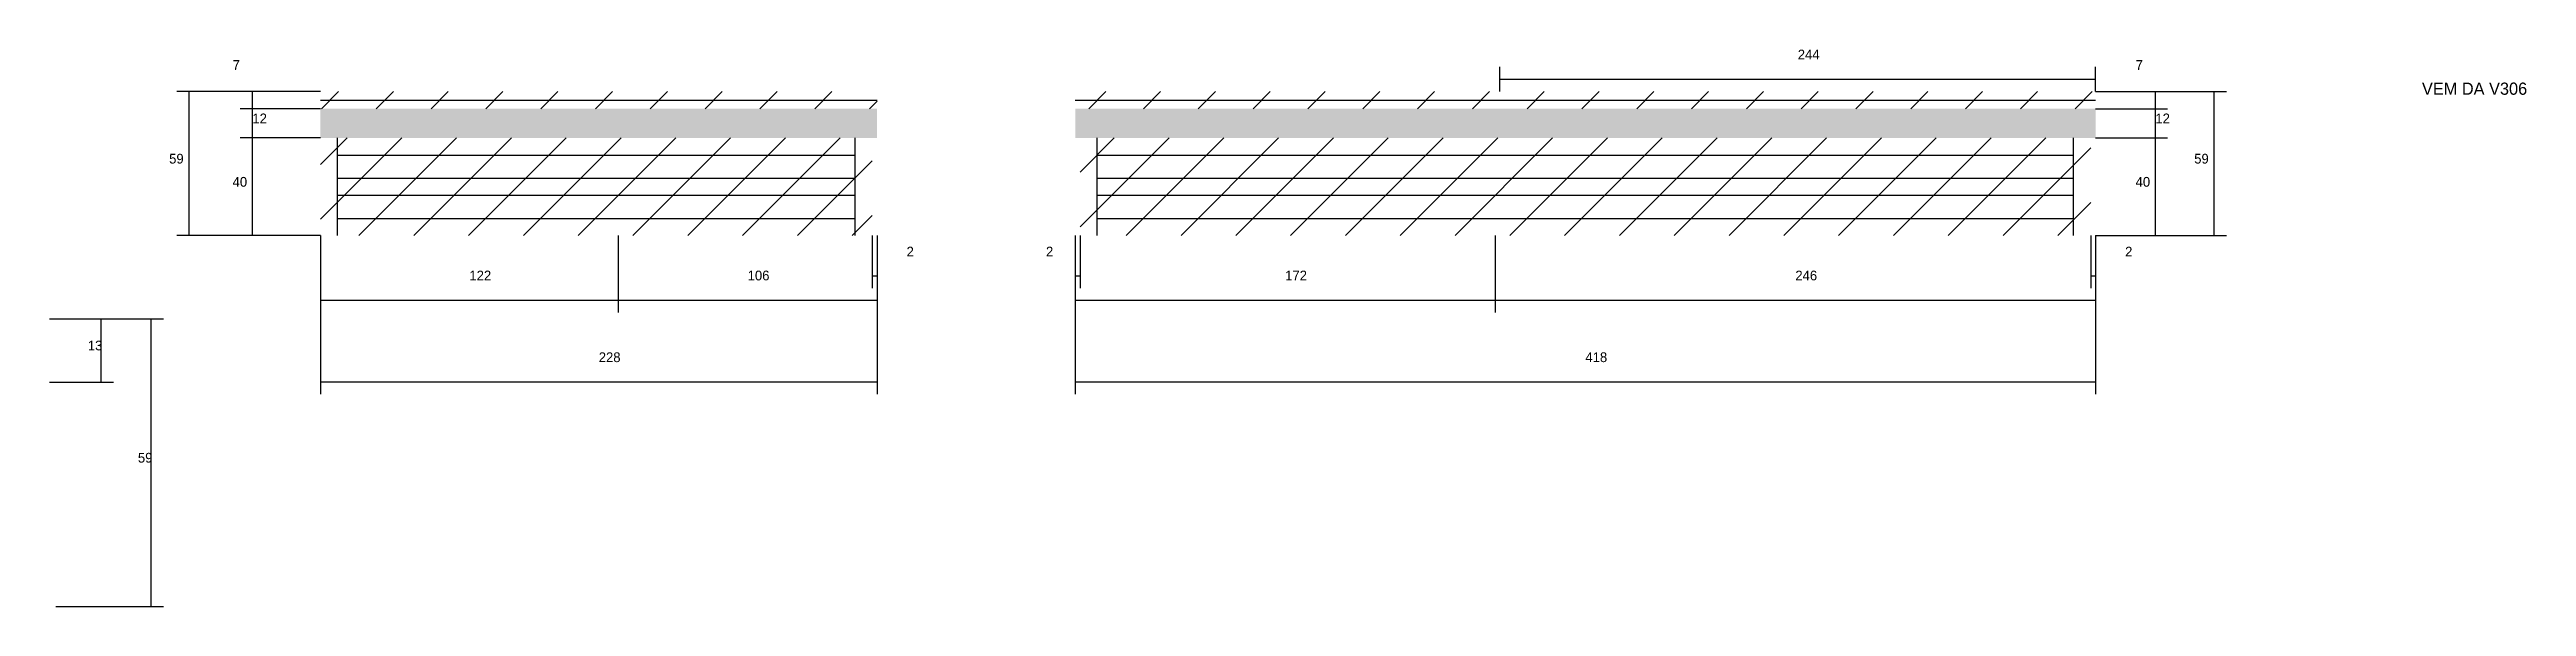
# Model space of a CAD drawing. Header units: metres. Extents: x 4852 to 7616, y 4468 to 5837.
# Drawn here: x 5010 to 6025, y 4468 to 4697 of the extents above; entities that cross this region are included whole.
import ezdxf

# ---------------------------------------------------------------- set-up
doc = ezdxf.new("R2010")
doc.units = ezdxf.units.M
for name, color, linetype in [('COTA', 241, 'Continuous'), ('REAPROVEITAMENTO', 251, 'Continuous'), ('SARR_2.2x7', 40, 'Continuous'), ('Texto Seção', 7, 'Continuous')]:
    doc.layers.add(name, color=color, linetype=linetype)

msp = doc.modelspace()

# ---------------------------------------------------------------- texts
at = {"layer": 'COTA'}
for s, p in [('7', (5085.1, 4688.4)), ('244', (5726.3, 4692.7)), ('7', (5864.7, 4688.4)), ('12', (5093.2, 4666.5)), ('12', (5872.8, 4666.5)), ('59', (5059.1, 4650)), ('59', (5888.7, 4650)), ('40', (5085.1, 4640.5)), ('40', (5864.7, 4640.5)), ('2', (5361.2, 4611.9)), ('2', (5418.3, 4611.9)), ('2', (5860.4, 4611.9)), ('122', (5182.1, 4602.1)), ('106', (5296.1, 4602.1)), ('172', (5516.3, 4602.1)), ('246', (5725.3, 4602.1)), ('13', (5025.8, 4573.4)), ('228', (5235.1, 4568.6)), ('418', (5639.3, 4568.6)), ('59', (5046.3, 4527.4))]:
    msp.add_text(s, height=4, dxfattribs=at).set_placement(p)
at = {"layer": 'Texto Seção'}
msp.add_text('VEM DA V306', height=5, dxfattribs=at).set_placement((5982, 4678.2))

# ---------------------------------------------------------------- hatches: boundary and pattern name
at = {"layer": 'COTA'}
h = msp.add_hatch(dxfattribs=at)
h.set_pattern_fill('AR-CONC', scale=0.03)
h.paths.add_polyline_path([(5349.1, 4672.5), (5121.1, 4672.5), (5121.1, 4672.5), (5121.1, 4660.5), (5121.1, 4660.5), (5349.1, 4660.5), (5349.1, 4660.5), (5349.1, 4672.5)])
h = msp.add_hatch(dxfattribs=at)
h.set_pattern_fill('AR-CONC', scale=0.03)
h.paths.add_polyline_path([(5430.3, 4672.5), (5848.3, 4672.5), (5848.3, 4672.5), (5848.3, 4660.5), (5848.3, 4660.5), (5430.3, 4660.5), (5430.3, 4660.5), (5430.3, 4672.5)])
at = {"layer": 'REAPROVEITAMENTO'}
h = msp.add_hatch(dxfattribs=at)
h.set_pattern_fill('ANSI31', scale=5)
h.paths.add_polyline_path([(5349.1, 4679.5), (5121.1, 4679.5), (5121.1, 4679.5), (5121.1, 4672.5), (5121.1, 4672.5), (5349.1, 4672.5), (5349.1, 4672.5), (5349.1, 4679.5)])
h = msp.add_hatch(dxfattribs=at)
h.set_pattern_fill('ANSI31', scale=5)
h.paths.add_polyline_path([(5848.3, 4679.5), (5430.3, 4679.5), (5430.3, 4679.5), (5430.3, 4672.5), (5430.3, 4672.5), (5848.3, 4672.5), (5848.3, 4672.5), (5848.3, 4679.5)])
h = msp.add_hatch(dxfattribs=at)
h.set_pattern_fill('ANSI31', scale=5)
h.paths.add_polyline_path([(5347.1, 4620.5), (5347.1, 4660.5), (5347.1, 4660.5), (5121.1, 4660.5), (5121.1, 4660.5), (5121.1, 4620.5), (5121.1, 4620.5), (5347.1, 4620.5)])
h = msp.add_hatch(dxfattribs=at)
h.set_pattern_fill('ANSI31', scale=5)
h.paths.add_polyline_path([(5846.3, 4620.5), (5846.3, 4660.5), (5846.3, 4660.5), (5432.3, 4660.5), (5432.3, 4660.5), (5432.3, 4620.5), (5432.3, 4620.5), (5846.3, 4620.5)])

# ---------------------------------------------------------------- linework, layer by layer
at = {"layer": 'COTA'}
for p, q in [((5604.3, 4679.5), (5604.3, 4689.6)), ((5848.3, 4679.5), (5848.3, 4689.6)), ((5121.1, 4679.5), (5062.3, 4679.5)), ((5067.3, 4620.5), (5067.3, 4679.5)), ((5121.1, 4679.5), (5088.2, 4679.5)), ((5093.2, 4672.5), (5093.2, 4679.5)), ((5604.3, 4684.6), (5848.3, 4684.6)), ((5848.3, 4679.5), (5877.8, 4679.5)), ((5848.3, 4679.5), (5901.9, 4679.5)), ((5872.8, 4672.5), (5872.8, 4679.5)), ((5896.9, 4620.5), (5896.9, 4679.5)), ((5121.1, 4672.5), (5088.2, 4672.5)), ((5121.1, 4672.5), (5088.2, 4672.5)), ((5093.2, 4660.5), (5093.2, 4672.5)), ((5848.3, 4672.5), (5877.8, 4672.5)), ((5848.3, 4672.5), (5877.8, 4672.5)), ((5872.8, 4660.5), (5872.8, 4672.5)), ((5121.1, 4660.5), (5088.2, 4660.5)), ((5121.1, 4660.5), (5088.2, 4660.5)), ((5093.2, 4620.5), (5093.2, 4660.5)), ((5848.3, 4660.5), (5877.8, 4660.5)), ((5848.3, 4660.5), (5877.8, 4660.5)), ((5872.8, 4620.5), (5872.8, 4660.5)), ((5121.1, 4620.5), (5062.3, 4620.5)), ((5121.1, 4620.5), (5088.2, 4620.5)), ((5121.1, 4620.5), (5121.1, 4589)), ((5121.1, 4620.5), (5121.1, 4555.5)), ((5243.1, 4620.5), (5243.1, 4589)), ((5243.1, 4620.5), (5243.1, 4589)), ((5347.1, 4620.5), (5347.1, 4598.9)), ((5349.1, 4620.5), (5349.1, 4589)), ((5349.1, 4620.5), (5349.1, 4555.5)), ((5349.1, 4620.5), (5349.1, 4598.9)), ((5430.3, 4620.5), (5430.3, 4589)), ((5430.3, 4620.5), (5430.3, 4555.5)), ((5430.3, 4620.5), (5430.3, 4598.9)), ((5432.3, 4620.5), (5432.3, 4598.9)), ((5602.3, 4620.5), (5602.3, 4589)), ((5602.3, 4620.5), (5602.3, 4589)), ((5846.3, 4620.5), (5846.3, 4598.9)), ((5848.3, 4620.5), (5848.3, 4589)), ((5848.3, 4620.5), (5848.3, 4555.5)), ((5848.3, 4620.5), (5848.3, 4598.9)), ((5848.3, 4620.5), (5877.8, 4620.5)), ((5848.3, 4620.5), (5901.9, 4620.5)), ((5347.1, 4603.9), (5349.1, 4603.9)), ((5430.3, 4603.9), (5432.3, 4603.9)), ((5846.3, 4603.9), (5848.3, 4603.9)), ((5121.1, 4594), (5243.1, 4594)), ((5243.1, 4594), (5349.1, 4594)), ((5430.3, 4594), (5602.3, 4594)), ((5602.3, 4594), (5848.3, 4594)), ((5010.1, 4586.4), (5036.3, 4586.4)), ((5010.1, 4586.4), (5056.8, 4586.4)), ((5031.3, 4560.4), (5031.3, 4586.4)), ((5051.8, 4468.4), (5051.8, 4586.4)), ((5010.1, 4560.4), (5036.3, 4560.4)), ((5121.1, 4560.5), (5349.1, 4560.5)), ((5430.3, 4560.5), (5848.3, 4560.5)), ((5012.7, 4468.4), (5056.8, 4468.4))]:
    msp.add_line(p, q, dxfattribs=at)
at = {"layer": 'SARR_2.2x7'}
for p, q in [((5121.1, 4676), (5243.1, 4676)), ((5243.1, 4676), (5349.1, 4676)), ((5430.3, 4676), (5604.3, 4676)), ((5604.3, 4676), (5848.3, 4676)), ((5128.1, 4620.5), (5128.1, 4660.5)), ((5340.1, 4620.5), (5340.1, 4660.5)), ((5439.3, 4620.5), (5439.3, 4660.5)), ((5839.3, 4620.5), (5839.3, 4660.5)), ((5128.1, 4653.5), (5243.1, 4653.5)), ((5243.1, 4653.5), (5340.1, 4653.5)), ((5439.3, 4653.5), (5602.3, 4653.5)), ((5602.3, 4653.5), (5839.3, 4653.5)), ((5128.1, 4644), (5243.1, 4644)), ((5243.1, 4644), (5340.1, 4644)), ((5439.3, 4644), (5602.3, 4644)), ((5602.3, 4644), (5839.3, 4644)), ((5128.1, 4637), (5243.1, 4637)), ((5128.1, 4627.5), (5243.1, 4627.5)), ((5243.1, 4637), (5340.1, 4637)), ((5243.1, 4627.5), (5340.1, 4627.5)), ((5439.3, 4637), (5602.3, 4637)), ((5439.3, 4627.5), (5602.3, 4627.5)), ((5602.3, 4637), (5839.3, 4637)), ((5602.3, 4627.5), (5839.3, 4627.5))]:
    msp.add_line(p, q, dxfattribs=at)

msp.set_redraw_order([(e.dxf.handle, doc.entitydb.next_handle()) for e in msp.query("TEXT MTEXT ATTDEF DIMENSION ARC_DIMENSION")])  # texts and dimensions are drawn at this point

doc.saveas('drawing.dxf')
